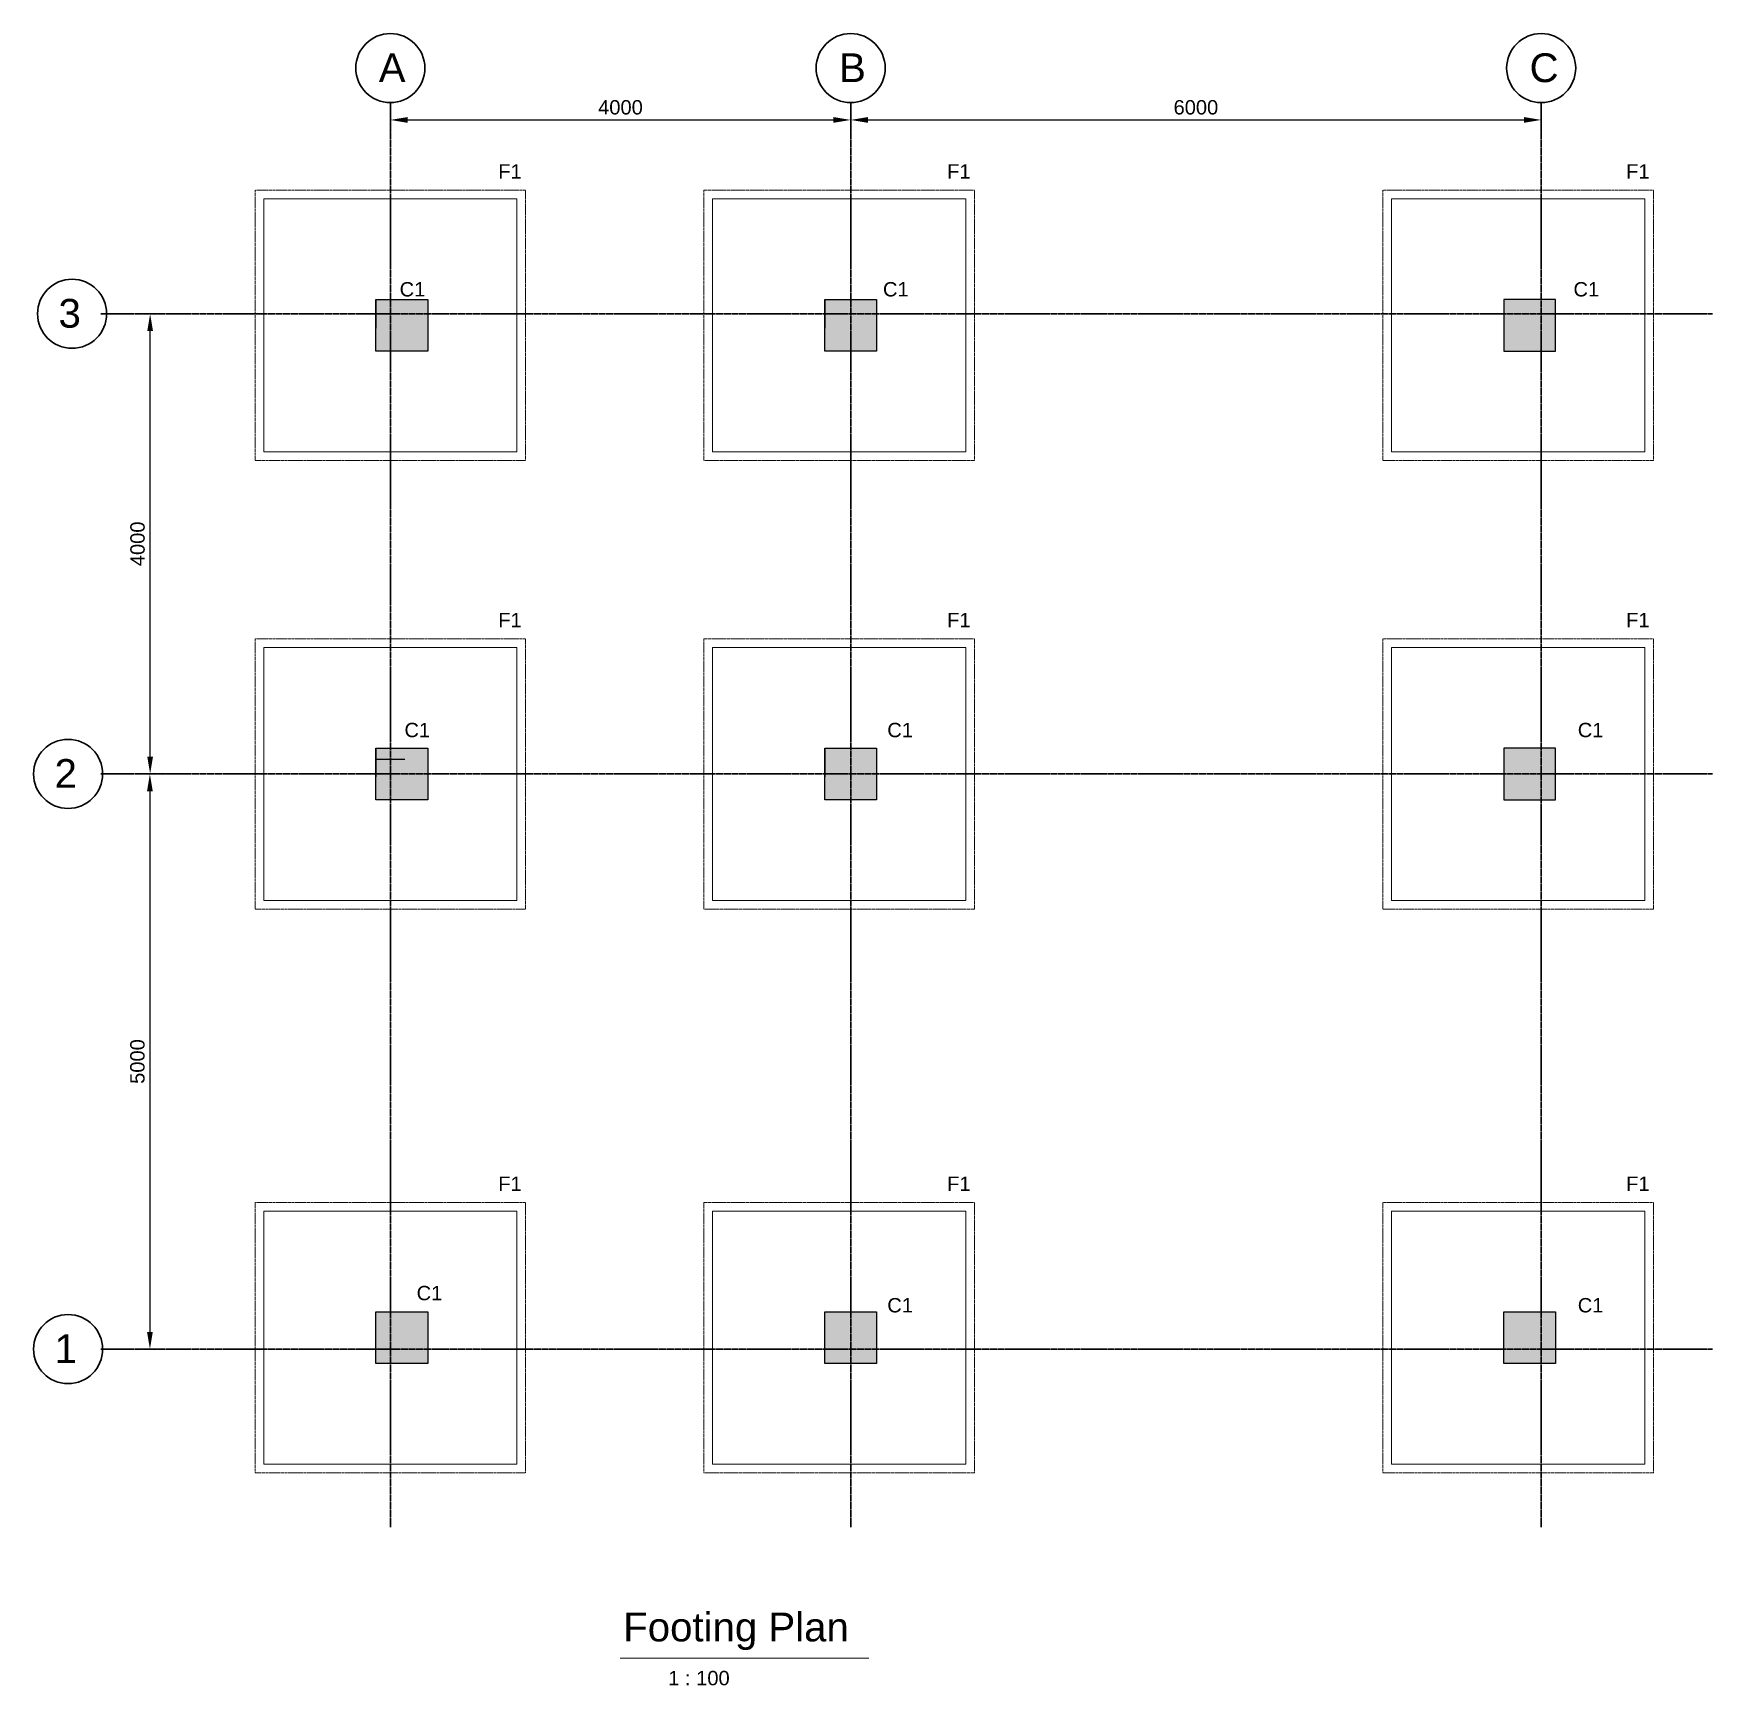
# Model space of a CAD drawing. Header units: millimetres. Extents: x -39622 to 74940, y -5067 to 43318.
# Drawn here: x 15225 to 29813, y -5067 to 9292 of the extents above; entities that cross this region are included whole.
import ezdxf

# ---------------------------------------------------------------- set-up
doc = ezdxf.new("R2010")
doc.units = ezdxf.units.MM
doc.linetypes.add('Dash', pattern=[6.35, 3.175, -3.175])
doc.linetypes.add('Grid Line', pattern=[22.225, 12.7, -3.175, 3.175, -3.175])
for name, color, linetype, lineweight in [('A-ANNO-DIMS', 211, 'Continuous', 30), ('A-WALL', 113, 'Continuous', 25), ('A_Window_Plan', 7, 'Continuous', 25), ('G-ANNO-TTLB', 6, 'Continuous', 9), ('S-COLS-IDEN', 171, 'Continuous', 9), ('S-FNDN', 32, 'Continuous', 9), ('S-FNDN-HDLN', 4, 'Dash', 9), ('S-FNDN-IDEN', 2, 'Continuous', 9), ('S-GRID', 1, 'Continuous', 30), ('S-GRID-IDEN', 1, 'Continuous', 30)]:
    doc.layers.add(name, color=color, linetype=linetype, lineweight=lineweight)
doc.styles.add('Arial', font='arial.ttf', dxfattribs={"height": 125})
doc.styles.add('Arial_1', font='arial.ttf', dxfattribs={"height": 250})
doc.styles.add('Arial_3', font='arial.ttf', dxfattribs={"height": 250})
doc.styles.add('Arial_4', font='arial.ttf', dxfattribs={"height": 2.5})
doc.styles.add('Arial_9', font='arial.ttf', dxfattribs={"height": 5})
doc.dimstyles.new('MM_Diagonal_-_2_5mm_Arial', dxfattribs={"dimscale": 304.8, "dimtxt": 127.532425, "dimasz": 0.492126, "dimexe": 0.393701, "dimexo": 0.246063, "dimgap": 0.147638, "dimtad": 1, "dimdec": 0, "dimzin": 0, "dimdsep": 46, "dimtxsty": 'Arial', "dimsah": 1, "dimcen": 0.09, "dimazin": 0, "dimtfac": 1, "dimtdec": 4, "dimtix": 1, "dimtmove": 0, "dimatfit": 3, "dimfxl": 0, "dimtvp": 1, "dimtolj": 1, "dimtzin": 0, "dimarcsym": 0})

msp = doc.modelspace()

# ---------------------------------------------------------------- texts
at = {"layer": 'G-ANNO-TTLB', "attachment_point": 1}
for s, insert, char_height, width, style in [('Footing Plan', (20348.6, -4434.7), 250, 2357.237, 'Arial_9'), (' 1 : 100', (20691.5, -4940.7), 125, 1410.97, 'Arial_3')]:
    msp.add_mtext(s, dxfattribs=dict(at, insert=insert, char_height=char_height, width=width, style=style))
at = {"layer": 'S-FNDN-IDEN', "char_height": 125, "width": 472.996, "attachment_point": 1, "style": 'Arial_4'}
for insert in [(19263.1, 8155.9), (23163.1, 8155.9), (29063.1, 8155.9), (19263.1, 4255.9), (23163.1, 4255.9), (29063.1, 4255.9), (19263.1, -644.1), (23163.1, -644.1), (29063.1, -644.1)]:
    msp.add_mtext('F1', dxfattribs=dict(at, insert=insert))

# ---------------------------------------------------------------- blocks, each defined once
blk = doc.blocks.new('CV_STF_Rectangular Foundation1 - F5-468797-Foundation Layout Plan')
at = {"layer": 'S-FNDN'}
for p, q in [((900, 900), (-1300, 900)), ((-1300, 900), (-1300, -1300)), ((900, -1300), (900, 900)), ((-1300, -1300), (900, -1300))]:
    blk.add_line(p, q, dxfattribs=at)
at = {"layer": 'S-FNDN-HDLN'}
for p, q in [((975, 975), (-1375, 975)), ((-1375, 975), (-1375, -1375)), ((975, -1375), (975, 975)), ((-1375, -1375), (975, -1375))]:
    blk.add_line(p, q, dxfattribs=at)
blk = doc.blocks.new('Grid - MM_Grid Head - Circle-33642-Level 1')
at = {"layer": 'S-GRID-IDEN'}
blk.add_circle((0, 0), 6, dxfattribs=at)
blk = doc.blocks.new('*D58')
at = {"layer": 'A-ANNO-DIMS', "color": 0, "lineweight": -2}
for p, q in [((18325, 8572), (18325, 8421)), ((18475, 8541), (22175, 8541)), ((22325, 8572), (22325, 8421))]:
    blk.add_line(p, q, dxfattribs=at)
at = {"layer": 'A-ANNO-DIMS', "color": 0}
for points in [[(18475, 8566), (18475, 8516), (18325, 8541)], [(22175, 8566), (22175, 8516), (22325, 8541)]]:
    blk.add_solid(points, dxfattribs=at)
at = {"layer": 'Defpoints', "color": 0}
for p in [(18325, 8647), (22325, 8647), (22325, 8541)]:
    blk.add_point(p, dxfattribs=at)
at = {"layer": 'A-ANNO-DIMS', "color": 0, "insert": (20325, 8650), "char_height": 125, "width": 461.47, "attachment_point": 5, "style": 'Arial'}
blk.add_mtext('\\A1;4000', dxfattribs=at)
blk = doc.blocks.new('*D59')
at = {"layer": 'A-ANNO-DIMS', "color": 0, "lineweight": -2}
for p, q in [((22325, 8522), (22325, 8421)), ((22475, 8541), (28175, 8541)), ((28325, 8572), (28325, 8421))]:
    blk.add_line(p, q, dxfattribs=at)
at = {"layer": 'A-ANNO-DIMS', "color": 0}
for points in [[(22475, 8566), (22475, 8516), (22325, 8541)], [(28175, 8566), (28175, 8516), (28325, 8541)]]:
    blk.add_solid(points, dxfattribs=at)
at = {"layer": 'Defpoints', "color": 0}
for p in [(28325, 8647), (22325, 8597), (28325, 8541)]:
    blk.add_point(p, dxfattribs=at)
at = {"layer": 'A-ANNO-DIMS', "color": 0, "insert": (25325, 8650), "char_height": 125, "width": 461.47, "attachment_point": 5, "style": 'Arial'}
blk.add_mtext('\\A1;6000', dxfattribs=at)
blk = doc.blocks.new('*D60')
at = {"layer": 'A-ANNO-DIMS', "color": 0, "lineweight": -2}
for p, q in [((16362, 6856), (16118, 6856)), ((16238, 3006), (16238, 6706)), ((16438, 2856), (16118, 2856))]:
    blk.add_line(p, q, dxfattribs=at)
at = {"layer": 'A-ANNO-DIMS', "color": 0}
for points in [[(16213, 6706), (16263, 6706), (16238, 6856)], [(16213, 3006), (16263, 3006), (16238, 2856)]]:
    blk.add_solid(points, dxfattribs=at)
at = {"layer": 'Defpoints', "color": 0}
for p in [(16238, 6856), (16437, 6856), (16513, 2856)]:
    blk.add_point(p, dxfattribs=at)
at = {"layer": 'A-ANNO-DIMS', "color": 0, "insert": (16129, 4856), "char_height": 125, "attachment_point": 5, "rotation": 90, "style": 'Arial'}
blk.add_mtext('\\A1;4000', dxfattribs=at)
blk = doc.blocks.new('*D61')
at = {"layer": 'A-ANNO-DIMS', "color": 0, "lineweight": -2}
for p, q in [((16359, 2856), (16116, 2856)), ((16236, 2706), (16236, -1994)), ((16359, -2144), (16116, -2144))]:
    blk.add_line(p, q, dxfattribs=at)
at = {"layer": 'A-ANNO-DIMS', "color": 0}
for points in [[(16211, 2706), (16261, 2706), (16236, 2856)], [(16211, -1994), (16261, -1994), (16236, -2144)]]:
    blk.add_solid(points, dxfattribs=at)
at = {"layer": 'Defpoints', "color": 0}
for p in [(16434, 2856), (16236, -2144), (16434, -2144)]:
    blk.add_point(p, dxfattribs=at)
at = {"layer": 'A-ANNO-DIMS', "color": 0, "insert": (16128, 356), "char_height": 125, "attachment_point": 5, "rotation": 90, "style": 'Arial'}
blk.add_mtext('\\A1;5000', dxfattribs=at)
blk = doc.blocks.new('cl')
h = blk.add_hatch(color=8)
h.dxf.hatch_style = 1
h.paths.add_polyline_path([(18650.3, 6531), (18200.3, 6531), (18200.3, 6981), (18650.3, 6981)])
h = blk.add_hatch(color=8)
h.dxf.hatch_style = 1
h.paths.add_polyline_path([(22550.3, 6531), (22100.3, 6531), (22100.3, 6981), (22550.3, 6981)])
h = blk.add_hatch(color=8)
h.dxf.hatch_style = 1
h.paths.add_polyline_path([(28000.3, 6531), (28450.3, 6531), (28450.3, 6981), (28000.3, 6981)])
h = blk.add_hatch(color=8)
h.dxf.hatch_style = 1
h.paths.add_polyline_path([(18650.3, 2631), (18200.3, 2631), (18200.3, 3081), (18650.3, 3081)])
h = blk.add_hatch(color=8)
h.dxf.hatch_style = 1
h.paths.add_polyline_path([(22550.3, 2631), (22100.3, 2631), (22100.3, 3081), (22550.3, 3081)])
h = blk.add_hatch(color=8)
h.dxf.hatch_style = 1
h.paths.add_polyline_path([(28000.3, 2631), (28450.3, 2631), (28450.3, 3081), (28000.3, 3081)])
h = blk.add_hatch(color=8)
h.dxf.hatch_style = 1
h.paths.add_polyline_path([(18650.3, -2269), (18200.3, -2269), (18200.3, -1819), (18650.3, -1819)])
h = blk.add_hatch(color=8)
h.dxf.hatch_style = 1
h.paths.add_polyline_path([(22550.3, -2269), (22100.3, -2269), (22100.3, -1819), (22550.3, -1819)])
h = blk.add_hatch(color=8)
h.dxf.hatch_style = 1
h.paths.add_polyline_path([(28450.3, -2269), (28000.3, -2269), (28000.3, -1819), (28450.3, -1819)])
blk.add_line((18450.3, 2981), (18200.3, 2981))
for points in [[(18650.3, 6531), (18200.3, 6531), (18200.3, 6981), (18650.3, 6981)], [(22550.3, 6531), (22100.3, 6531), (22100.3, 6981), (22550.3, 6981)], [(28000.3, 6531), (28450.3, 6531), (28450.3, 6981), (28000.3, 6981)], [(18650.3, 2631), (18200.3, 2631), (18200.3, 3081), (18650.3, 3081)], [(22550.3, 2631), (22100.3, 2631), (22100.3, 3081), (22550.3, 3081)], [(28000.3, 2631), (28450.3, 2631), (28450.3, 3081), (28000.3, 3081)], [(18650.3, -2269), (18200.3, -2269), (18200.3, -1819), (18650.3, -1819)], [(22550.3, -2269), (22100.3, -2269), (22100.3, -1819), (22550.3, -1819)], [(28450.3, -2269), (28000.3, -2269), (28000.3, -1819), (28450.3, -1819)]]:
    blk.add_lwpolyline(points, close=True)
at = {"layer": 'A-WALL'}
for p, q in [((18200.3, 6981), (18200.3, 6731)), ((22100.3, 6981), (22100.3, 6731)), ((18200.3, 3081), (18200.3, 2831)), ((22100.3, 3081), (22100.3, 2831))]:
    blk.add_line(p, q, dxfattribs=at)
at = {"layer": 'S-GRID', "linetype": 'Grid Line'}
for p, q in [((18325.3, -3692.2), (18325.3, 8691.7)), ((22325.3, -3692.2), (22325.3, 8691.7)), ((28325.3, -3692.2), (28325.3, 8691.7)), ((29813.3, 6856), (15809.9, 6856)), ((29813.3, 2856), (15809.9, 2856)), ((29813.3, -2144), (15809.9, -2144))]:
    blk.add_line(p, q, dxfattribs=at)
at = {"layer": 'S-GRID-IDEN', "xscale": 49.99999999999998, "yscale": 49.99999999999998, "zscale": 49.99999999999998}
for p in [(18325.3, 8991.7), (22325.3, 8991.7), (28325.3, 8991.7)]:
    blk.add_blockref('Grid - MM_Grid Head - Circle-33642-Level 1', p, dxfattribs=at)
at = {"layer": 'S-GRID-IDEN', "xscale": 49.99999999999998, "yscale": 49.99999999999998, "zscale": 49.99999999999998, "rotation": 90}
for p in [(15559.7, 6856), (15525.2, 2856), (15525.2, -2144)]:
    blk.add_blockref('Grid - MM_Grid Head - Circle-33642-Level 1', p, dxfattribs=at)
at = {"layer": 'S-COLS-IDEN', "char_height": 125, "width": 537.131, "attachment_point": 1, "style": 'Arial_3'}
for insert in [(18405.9, 7131.4), (22605.9, 7131.4), (28605.9, 7131.4), (18447.8, 3300.1), (22643.3, 3300.1), (28643.3, 3300.1), (18553.6, -1594.2), (22643.3, -1699.9), (28643.3, -1699.9)]:
    blk.add_mtext('C1', dxfattribs=dict(at, insert=insert))
at = {"layer": 'S-GRID-IDEN', "char_height": 250, "attachment_point": 1, "style": 'Arial_1'}
for s, insert, width in [('A', (18224.5, 9119.7), 240.506), ('B', (22224.5, 9119.7), 240.506), ('C', (28224.5, 9119.7), 240.506), ('3', (15442, 6985.1), 284.599), ('2', (15407.5, 2985.1), 284.599), ('1', (15407.5, -2014.9), 284.599)]:
    blk.add_mtext(s, dxfattribs=dict(at, insert=insert, width=width))
at = {"layer": 'A-ANNO-DIMS'}
for base, p1, p2, picture, middle in [((22325.3, 8540.9), (18325.3, 8647), (22325.3, 8647), '*D58', (20325.3, 8649.7)), ((28325.3, 8540.9), (22325.3, 8597.3), (28325.3, 8647), '*D59', (25325.3, 8649.7))]:
    dim = blk.add_linear_dim(base=base, p1=p1, p2=p2, dimstyle='MM_Diagonal_-_2_5mm_Arial', override={"dimpost": '<>', "dimfxl": 3700}, dxfattribs=at)
    dim.commit()
    dim.dimension.update_dxf_attribs({"geometry": picture, "text_midpoint": middle})
for base, p1, p2, picture, middle in [((16237.7, 6856), (16513.1, 2856), (16436.9, 6856), '*D60', (16128.8, 4856)), ((16236.4, -2144), (16434, 2856), (16434, -2144), '*D61', (16127.5, 356))]:
    dim = blk.add_linear_dim(base=base, p1=p1, p2=p2, angle=90, dimstyle='MM_Diagonal_-_2_5mm_Arial', override={"dimpost": '<>', "dimfxl": 7254.274086}, dxfattribs=at)
    dim.commit()
    dim.dimension.update_dxf_attribs({"geometry": picture, "text_midpoint": middle})

# ---------------------------------------------------------------- linework, layer by layer
at = {"layer": 'A_Window_Plan', "lineweight": 9}
msp.add_line((20322.1, -4829.2), (22484.1, -4829.2), dxfattribs=at)

# ---------------------------------------------------------------- block references
msp.add_blockref('cl', (0, 0))
at = {"layer": 'S-FNDN'}
for p in [(18525.3, 6956), (22425.3, 6956), (28325.3, 6956), (18525.3, 3056), (22425.3, 3056), (28325.3, 3056), (18525.3, -1844), (22425.3, -1844), (28325.3, -1844)]:
    msp.add_blockref('CV_STF_Rectangular Foundation1 - F5-468797-Foundation Layout Plan', p, dxfattribs=at)

msp.set_redraw_order([(e.dxf.handle, doc.entitydb.next_handle()) for e in msp.query("TEXT MTEXT ATTDEF DIMENSION ARC_DIMENSION")])  # texts and dimensions are drawn at this point

doc.saveas('drawing.dxf')
